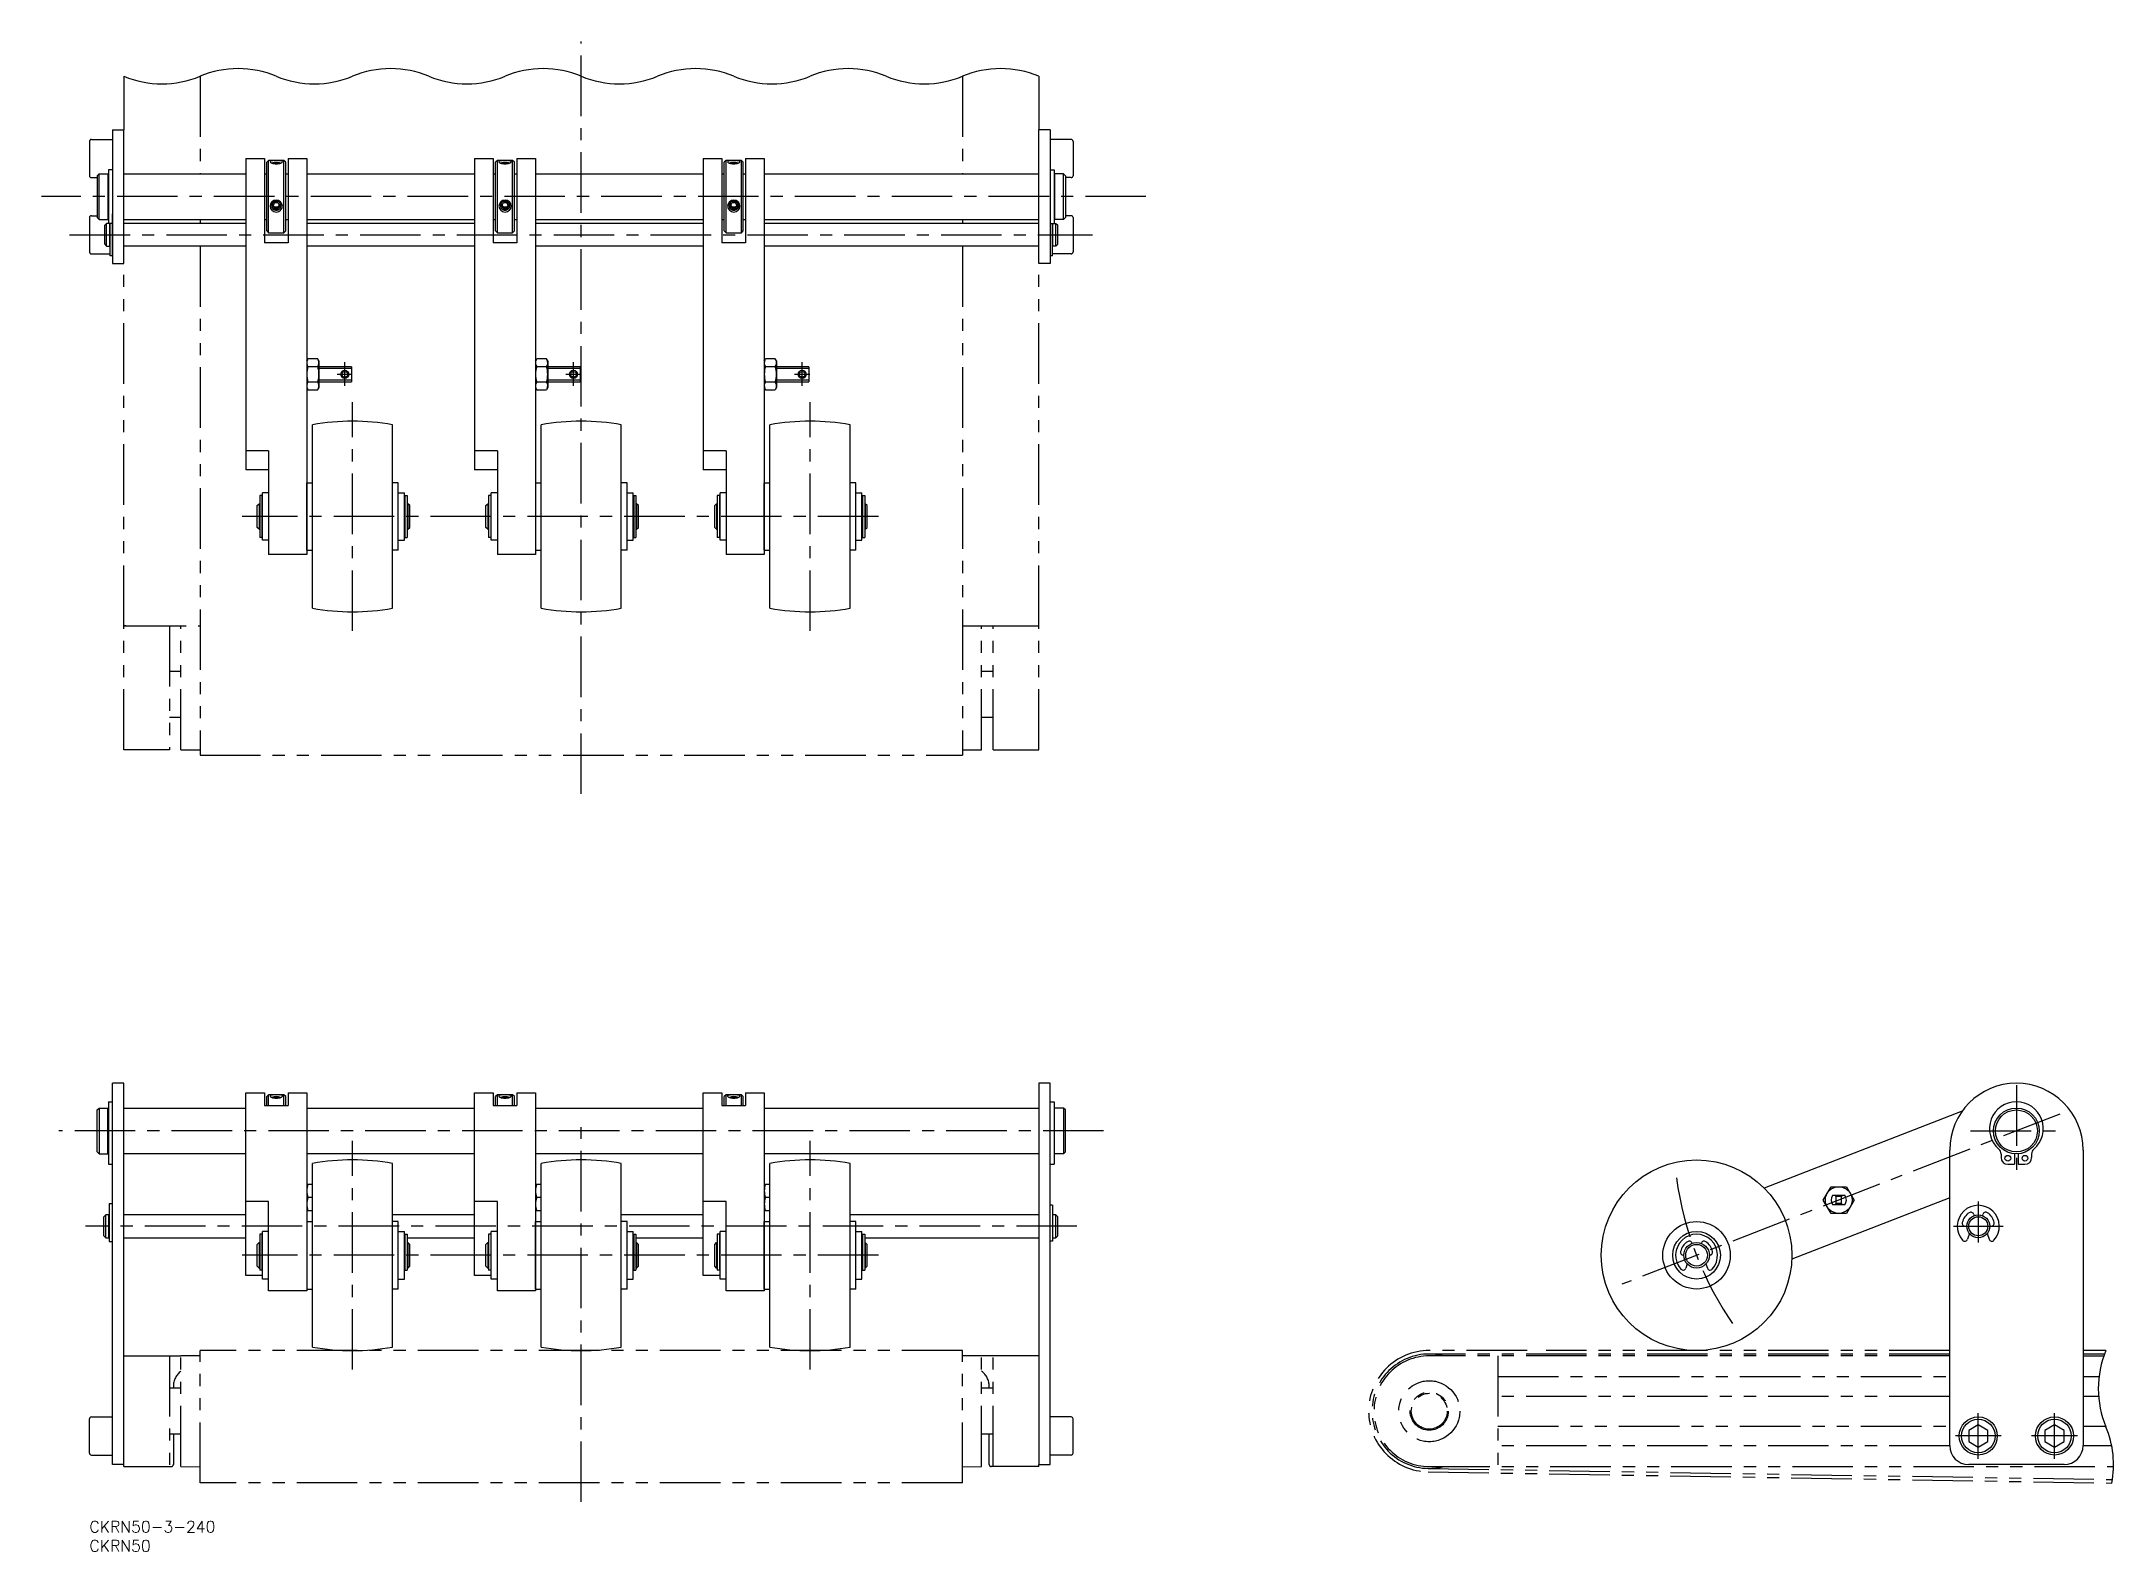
# Model space of a CAD drawing. Extents: x -13 to 531, y -8 to 388.
import ezdxf

# ---------------------------------------------------------------- set-up
doc = ezdxf.new("R2010")
doc.units = 0
doc.header["$LTSCALE"] = 0.5
doc.linetypes.add('CENTER', pattern=[50.8, 31.75, -6.35, 6.35, -6.35])
doc.linetypes.add('PHANTOM', pattern=[63.5, 31.75, -6.35, 6.35, -6.35, 6.35, -6.35])
for name, color, linetype in [('MSM_CENTER', 1, 'CENTER'), ('MSM_CONTINUOUS', 7, 'CONTINUOUS'), ('MSM_IMAGINARY', 6, 'PHANTOM'), ('MSM_NARROW', 5, 'CONTINUOUS'), ('MSM_PART_NUMBER', 7, 'CONTINUOUS')]:
    doc.layers.add(name, color=color, linetype=linetype)
doc.styles.get("Standard").update_dxf_attribs({"font": 'txt.shx', "height": 6, "bigfont": 'bigfont.shx'})

# ---------------------------------------------------------------- blocks, each defined once
blk = doc.blocks.new('*U21')
at = {"layer": 'MSM_PART_NUMBER'}
blk.add_text('CKRN50-3-240', height=3, dxfattribs=at).set_placement((0, -3))
blk = doc.blocks.new('*U22')
at = {"layer": 'MSM_PART_NUMBER'}
blk.add_text('CKRN50', height=3, dxfattribs=at).set_placement((0, -8))

msp = doc.modelspace()

# ---------------------------------------------------------------- linework, layer by layer
at = {"layer": 'MSM_CENTER'}
for p, q in [((129, 190.71), (129, 388.06)), ((277.1, 347.36), (-12.6, 347.36)), ((-5.22, 337.36), (263.09, 337.36)), ((64.96, 300.76), (68.94, 300.76)), ((66.95, 297.7), (66.95, 303.94)), ((124.96, 300.76), (128.94, 300.76)), ((126.95, 297.7), (126.95, 303.94)), ((184.96, 300.76), (188.94, 300.76)), ((186.95, 297.7), (186.95, 303.94)), ((69, 233.47), (69, 293.47)), ((189, 233.47), (189, 293.47)), ((206.93, 263.47), (40.04, 263.47)), ((505.43, 114.31), (505.43, 90.31)), ((129, 5), (129, 103.31)), ((516.85, 106.75), (401.97, 62.1)), ((266, 102.31), (-8, 102.31)), ((69, 39.71), (69, 99.71)), ((189, 39.71), (189, 99.71)), ((493.43, 102.31), (517.44, 102.31)), ((495.43, 83.81), (495.43, 73.1)), ((259, 77.31), (-1, 77.31)), ((488.93, 77.31), (501.93, 77.31)), ((206.93, 69.71), (40.04, 69.71)), ((495.43, 16.31), (495.43, 28.31)), ((515.43, 16.31), (515.43, 28.31)), ((501.43, 22.31), (489.43, 22.31)), ((521.43, 22.31), (509.43, 22.31))]:
    msp.add_line(p, q, dxfattribs=at)
msp.add_arc((505.43, 102.31), 90, 187.8372, 214.6363, dxfattribs=at)
at = {"layer": 'MSM_CONTINUOUS'}
for p, q in [((6, 364.86), (9, 364.86)), ((6, 364.86), (6, 329.86)), ((9, 329.86), (9, 364.86)), ((249, 329.86), (249, 364.86)), ((252, 364.86), (249, 364.86)), ((252, 364.86), (252, 329.86)), ((0, 361.86), (0, 352.86)), ((0.5, 362.36), (6, 362.36)), ((257.5, 362.36), (252, 362.36)), ((258, 361.86), (258, 352.86)), ((2, 352.86), (2.5, 353.36)), ((2.5, 353.36), (4.85, 353.36)), ((2.5, 341.36), (2.5, 353.36)), ((4.85, 353.36), (4.85, 341.36)), ((5, 354.41), (5, 340.31)), ((6, 354.41), (5, 354.41)), ((9, 353.36), (41, 353.36)), ((41, 357.36), (45.9, 357.36)), ((41, 357.36), (41, 275.7)), ((45.9, 357.36), (45.9, 335.26)), ((45.9, 353.36), (46.5, 353.36)), ((47, 356.86), (46.5, 356.36)), ((46.5, 338.36), (46.5, 356.36)), ((51, 356.86), (47, 356.86)), ((47, 337.86), (47, 356.86)), ((48.57, 355.98), (48.57, 356.24)), ((49.43, 355.99), (49.43, 356.24)), ((51.5, 356.36), (51, 356.86)), ((51, 337.86), (51, 356.86)), ((51.5, 338.36), (51.5, 356.36)), ((51.5, 353.36), (52.1, 353.36)), ((52.1, 357.36), (52.1, 335.26)), ((52.1, 357.36), (57, 357.36)), ((57, 357.36), (57, 253.47)), ((57, 353.36), (101, 353.36)), ((101, 357.36), (101, 275.7)), ((101, 357.36), (105.9, 357.36)), ((105.9, 357.36), (105.9, 335.26)), ((105.9, 353.36), (106.5, 353.36)), ((107, 356.86), (106.5, 356.36)), ((106.5, 338.36), (106.5, 356.36)), ((111, 356.86), (107, 356.86)), ((107, 337.86), (107, 356.86)), ((108.57, 355.98), (108.57, 356.24)), ((109.43, 355.99), (109.43, 356.24)), ((111.5, 356.36), (111, 356.86)), ((111, 337.86), (111, 356.86)), ((111.5, 338.36), (111.5, 356.36)), ((111.5, 353.36), (112.1, 353.36)), ((112.1, 357.36), (112.1, 335.26)), ((112.1, 357.36), (117, 357.36)), ((117, 357.36), (117, 253.47)), ((117, 353.36), (161, 353.36)), ((161, 357.36), (165.9, 357.36)), ((161, 357.36), (161, 275.7)), ((165.9, 357.36), (165.9, 335.26)), ((165.9, 353.36), (166.5, 353.36)), ((167, 356.86), (166.5, 356.36)), ((166.5, 338.36), (166.5, 356.36)), ((171, 356.86), (167, 356.86)), ((167, 337.86), (167, 356.86)), ((168.57, 355.98), (168.57, 356.24)), ((169.43, 355.99), (169.43, 356.24)), ((171.5, 356.36), (171, 356.86)), ((171, 337.86), (171, 356.86)), ((171.5, 338.36), (171.5, 356.36)), ((171.5, 353.36), (172.1, 353.36)), ((172.1, 357.36), (172.1, 335.26)), ((172.1, 357.36), (177, 357.36)), ((177, 357.36), (177, 253.47)), ((177, 353.36), (249, 353.36)), ((252, 354.41), (253, 354.41)), ((253, 354.41), (253, 340.31)), ((255.5, 353.36), (253.15, 353.36)), ((253.15, 353.36), (253.15, 341.36)), ((256, 352.86), (255.5, 353.36)), ((255.5, 341.36), (255.5, 353.36)), ((0.5, 352.36), (2, 352.36)), ((2, 352.86), (2, 341.86)), ((5, 352.36), (4.85, 352.36)), ((253, 352.36), (253.15, 352.36)), ((256, 352.86), (256, 341.86)), ((257.5, 352.36), (256, 352.36)), ((6, 331.86), (6, 342.86)), ((48.57, 344.59), (48.22, 345.16)), ((48.57, 344.59), (48.57, 344.27)), ((49.43, 344.59), (48.57, 344.59)), ((49.78, 345.16), (49.43, 344.59)), ((49.43, 344.59), (49.43, 344.27)), ((108.57, 344.59), (108.22, 345.16)), ((108.57, 344.59), (108.57, 344.27)), ((109.43, 344.59), (108.57, 344.59)), ((109.78, 345.16), (109.43, 344.59)), ((109.43, 344.59), (109.43, 344.27)), ((168.57, 344.59), (168.22, 345.16)), ((168.57, 344.59), (168.57, 344.27)), ((169.43, 344.59), (168.57, 344.59)), ((169.78, 345.16), (169.43, 344.59)), ((169.43, 344.59), (169.43, 344.27)), ((0, 341.86), (0, 332.86)), ((0.5, 342.36), (2, 342.36)), ((2.5, 341.36), (2, 341.86)), ((2.5, 341.36), (4.85, 341.36)), ((4.5, 340.36), (4, 339.86)), ((4, 334.86), (4, 339.86)), ((4.5, 334.36), (4.5, 340.36)), ((5, 340.36), (4.5, 340.36)), ((5, 342.36), (4.85, 342.36)), ((6, 340.31), (5, 340.31)), ((5.3, 334.36), (5.3, 340.31)), ((5.4, 331.86), (5.4, 340.31)), ((9, 341.36), (41, 341.36)), ((41, 340.36), (9, 340.36)), ((45.9, 341.36), (46.5, 341.36)), ((46.5, 338.36), (47, 337.86)), ((47, 337.86), (51, 337.86)), ((51, 337.86), (51.5, 338.36)), ((51.5, 341.36), (52.1, 341.36)), ((57, 341.36), (101, 341.36)), ((101, 340.36), (57, 340.36)), ((105.9, 341.36), (106.5, 341.36)), ((106.5, 338.36), (107, 337.86)), ((107, 337.86), (111, 337.86)), ((111, 337.86), (111.5, 338.36)), ((111.5, 341.36), (112.1, 341.36)), ((117, 341.36), (161, 341.36)), ((161, 340.36), (117, 340.36)), ((165.9, 341.36), (166.5, 341.36)), ((166.5, 338.36), (167, 337.86)), ((167, 337.86), (171, 337.86)), ((171, 337.86), (171.5, 338.36)), ((171.5, 341.36), (172.1, 341.36)), ((177, 341.36), (249, 341.36)), ((249, 340.36), (177, 340.36)), ((252, 340.31), (253, 340.31)), ((252.6, 331.86), (252.6, 340.31)), ((252.7, 339.86), (252.6, 339.86)), ((252.7, 334.36), (252.7, 340.31)), ((253, 342.36), (253.15, 342.36)), ((253, 340.36), (253.5, 340.36)), ((255.5, 341.36), (253.15, 341.36)), ((253.5, 340.36), (254, 339.86)), ((253.5, 334.36), (253.5, 340.36)), ((254, 334.86), (254, 339.86)), ((255.5, 341.36), (256, 341.86)), ((257.5, 342.36), (256, 342.36)), ((258, 341.86), (258, 332.86)), ((0.5, 332.36), (5.4, 332.36)), ((4, 334.86), (4.5, 334.36)), ((4.5, 334.36), (5.3, 334.36)), ((5.3, 334.86), (5.4, 334.86)), ((6, 331.86), (5.4, 331.86)), ((41, 334.36), (9, 334.36)), ((52.1, 335.26), (45.9, 335.26)), ((101, 334.36), (57, 334.36)), ((112.1, 335.26), (105.9, 335.26)), ((161, 334.36), (117, 334.36)), ((172.1, 335.26), (165.9, 335.26)), ((249, 334.36), (177, 334.36)), ((252.6, 331.86), (252, 331.86)), ((252.7, 334.86), (252.6, 334.86)), ((257.5, 332.36), (252.6, 332.36)), ((253.5, 334.36), (252.7, 334.36)), ((254, 334.86), (253.5, 334.36)), ((6, 329.86), (9, 329.86)), ((252, 329.86), (249, 329.86)), ((57, 304.26), (57.31, 304.8)), ((59.89, 304.8), (57.31, 304.8)), ((60.2, 304.26), (59.89, 304.8)), ((117, 304.26), (117.31, 304.8)), ((119.89, 304.8), (117.31, 304.8)), ((120.2, 304.26), (119.89, 304.8)), ((177, 304.26), (177.31, 304.8)), ((179.89, 304.8), (177.31, 304.8)), ((180.2, 304.26), (179.89, 304.8)), ((57.31, 302.78), (59.89, 302.78)), ((60.2, 304.26), (60.2, 297.26)), ((68.7, 302.76), (60.2, 302.76)), ((68.7, 302.32), (60.2, 302.32)), ((68.7, 299.19), (60.2, 299.19)), ((68.7, 302.76), (68.7, 298.76)), ((117.31, 302.78), (119.89, 302.78)), ((120.2, 304.26), (120.2, 297.26)), ((128.7, 302.76), (120.2, 302.76)), ((128.7, 302.32), (120.2, 302.32)), ((128.7, 299.19), (120.2, 299.19)), ((128.7, 302.76), (128.7, 298.76)), ((177.31, 302.78), (179.89, 302.78)), ((180.2, 304.26), (180.2, 297.26)), ((188.7, 302.76), (180.2, 302.76)), ((188.7, 302.32), (180.2, 302.32)), ((188.7, 299.19), (180.2, 299.19)), ((188.7, 302.76), (188.7, 298.76)), ((57, 297.26), (57.31, 296.71)), ((59.89, 298.74), (57.31, 298.74)), ((57.31, 296.71), (59.89, 296.71)), ((60.2, 297.26), (59.89, 296.71)), ((60.2, 298.76), (68.7, 298.76)), ((117, 297.26), (117.31, 296.71)), ((119.89, 298.74), (117.31, 298.74)), ((117.31, 296.71), (119.89, 296.71)), ((120.2, 297.26), (119.89, 296.71)), ((120.2, 298.76), (128.7, 298.76)), ((177, 297.26), (177.31, 296.71)), ((179.89, 298.74), (177.31, 298.74)), ((177.31, 296.71), (179.89, 296.71)), ((180.2, 297.26), (179.89, 296.71)), ((180.2, 298.76), (188.7, 298.76)), ((58.5, 239.4), (58.5, 287.54)), ((79.5, 239.4), (79.5, 287.54)), ((118.5, 239.4), (118.5, 287.54)), ((139.5, 239.4), (139.5, 287.54)), ((178.5, 239.4), (178.5, 287.54)), ((199.5, 239.4), (199.5, 287.54)), ((47, 280.68), (41, 280.68)), ((47, 280.68), (47, 253.47)), ((107, 280.68), (101, 280.68)), ((107, 280.68), (107, 253.47)), ((167, 280.68), (161, 280.68)), ((167, 280.68), (167, 253.47)), ((47, 275.7), (41, 275.7)), ((57, 254.62), (57, 272.32)), ((57, 272.32), (58.5, 272.32)), ((81, 272.32), (79.5, 272.32)), ((81, 254.62), (81, 272.32)), ((107, 275.7), (101, 275.7)), ((117, 272.32), (118.5, 272.32)), ((141, 272.32), (139.5, 272.32)), ((141, 254.62), (141, 272.32)), ((167, 275.7), (161, 275.7)), ((177, 254.62), (177, 272.32)), ((177, 272.32), (178.5, 272.32)), ((201, 272.32), (199.5, 272.32)), ((201, 254.62), (201, 272.32)), ((44, 266.32), (44.5, 266.82)), ((44.5, 266.82), (44.5, 260.12)), ((44.5, 266.82), (44.65, 266.82)), ((44.65, 268.97), (44.65, 257.97)), ((45.25, 268.97), (44.65, 268.97)), ((45.25, 268.97), (45.25, 257.97)), ((45.35, 266.82), (45.4, 266.82)), ((45.35, 260.12), (45.35, 266.82)), ((45.4, 257.22), (45.4, 269.72)), ((47, 269.72), (45.4, 269.72)), ((81, 269.72), (82.6, 269.72)), ((82.6, 257.22), (82.6, 269.72)), ((82.65, 266.82), (82.6, 266.82)), ((82.65, 260.12), (82.65, 266.82)), ((82.75, 268.97), (83.35, 268.97)), ((82.75, 268.97), (82.75, 257.97)), ((83.35, 268.97), (83.35, 257.97)), ((83.5, 266.82), (83.35, 266.82)), ((84, 266.32), (83.5, 266.82)), ((83.5, 266.82), (83.5, 260.12)), ((104, 266.32), (104.5, 266.82)), ((104.5, 266.82), (104.5, 260.12)), ((104.5, 266.82), (104.65, 266.82)), ((104.65, 268.97), (104.65, 257.97)), ((105.25, 268.97), (104.65, 268.97)), ((105.25, 268.97), (105.25, 257.97)), ((105.35, 266.82), (105.4, 266.82)), ((105.35, 260.12), (105.35, 266.82)), ((105.4, 257.22), (105.4, 269.72)), ((107, 269.72), (105.4, 269.72)), ((141, 269.72), (142.6, 269.72)), ((142.6, 257.22), (142.6, 269.72)), ((142.65, 266.82), (142.6, 266.82)), ((142.65, 260.12), (142.65, 266.82)), ((142.75, 268.97), (143.35, 268.97)), ((142.75, 268.97), (142.75, 257.97)), ((143.35, 268.97), (143.35, 257.97)), ((143.5, 266.82), (143.35, 266.82)), ((144, 266.32), (143.5, 266.82)), ((143.5, 266.82), (143.5, 260.12)), ((164, 266.32), (164.5, 266.82)), ((164.5, 266.82), (164.5, 260.12)), ((164.5, 266.82), (164.65, 266.82)), ((164.65, 268.97), (164.65, 257.97)), ((165.25, 268.97), (164.65, 268.97)), ((165.25, 268.97), (165.25, 257.97)), ((165.35, 266.82), (165.4, 266.82)), ((165.35, 260.12), (165.35, 266.82)), ((165.4, 257.22), (165.4, 269.72)), ((167, 269.72), (165.4, 269.72)), ((201, 269.72), (202.6, 269.72)), ((202.6, 257.22), (202.6, 269.72)), ((202.65, 266.82), (202.6, 266.82)), ((202.65, 260.12), (202.65, 266.82)), ((202.75, 268.97), (203.35, 268.97)), ((202.75, 268.97), (202.75, 257.97)), ((203.35, 268.97), (203.35, 257.97)), ((203.5, 266.82), (203.35, 266.82)), ((204, 266.32), (203.5, 266.82)), ((203.5, 266.82), (203.5, 260.12)), ((44, 260.62), (44, 266.32)), ((45.35, 265.97), (45.25, 265.97)), ((45.35, 260.97), (45.25, 260.97)), ((82.65, 265.97), (82.75, 265.97)), ((82.65, 260.97), (82.75, 260.97)), ((84, 260.62), (84, 266.32)), ((104, 260.62), (104, 266.32)), ((105.35, 265.97), (105.25, 265.97)), ((105.35, 260.97), (105.25, 260.97)), ((142.65, 265.97), (142.75, 265.97)), ((142.65, 260.97), (142.75, 260.97)), ((144, 260.62), (144, 266.32)), ((164, 260.62), (164, 266.32)), ((165.35, 265.97), (165.25, 265.97)), ((165.35, 260.97), (165.25, 260.97)), ((202.65, 265.97), (202.75, 265.97)), ((202.65, 260.97), (202.75, 260.97)), ((204, 260.62), (204, 266.32)), ((44.5, 260.12), (44, 260.62)), ((44.5, 260.12), (44.65, 260.12)), ((45.25, 257.97), (44.65, 257.97)), ((45.35, 260.12), (45.4, 260.12)), ((47, 257.22), (45.4, 257.22)), ((81, 257.22), (82.6, 257.22)), ((82.65, 260.12), (82.6, 260.12)), ((82.75, 257.97), (83.35, 257.97)), ((83.5, 260.12), (83.35, 260.12)), ((83.5, 260.12), (84, 260.62)), ((104.5, 260.12), (104, 260.62)), ((104.5, 260.12), (104.65, 260.12)), ((105.25, 257.97), (104.65, 257.97)), ((105.35, 260.12), (105.4, 260.12)), ((107, 257.22), (105.4, 257.22)), ((141, 257.22), (142.6, 257.22)), ((142.65, 260.12), (142.6, 260.12)), ((142.75, 257.97), (143.35, 257.97)), ((143.5, 260.12), (143.35, 260.12)), ((143.5, 260.12), (144, 260.62)), ((164.5, 260.12), (164, 260.62)), ((164.5, 260.12), (164.65, 260.12)), ((165.25, 257.97), (164.65, 257.97)), ((165.35, 260.12), (165.4, 260.12)), ((167, 257.22), (165.4, 257.22)), ((201, 257.22), (202.6, 257.22)), ((202.65, 260.12), (202.6, 260.12)), ((202.75, 257.97), (203.35, 257.97)), ((203.5, 260.12), (203.35, 260.12)), ((203.5, 260.12), (204, 260.62)), ((57, 253.47), (47, 253.47)), ((57, 254.62), (58.5, 254.62)), ((81, 254.62), (79.5, 254.62)), ((117, 253.47), (107, 253.47)), ((117, 254.62), (118.5, 254.62)), ((141, 254.62), (139.5, 254.62)), ((177, 253.47), (167, 253.47)), ((177, 254.62), (178.5, 254.62)), ((201, 254.62), (199.5, 254.62)), ((6, 14.81), (6, 114.81)), ((9, 114.81), (6, 114.81)), ((9, 14.81), (9, 114.81)), ((249, 114.81), (249, 14.81)), ((252, 114.81), (249, 114.81)), ((252, 14.81), (252, 114.81)), ((5, 109.96), (5, 93.56)), ((5, 109.96), (6, 109.96)), ((41, 112.31), (45.9, 112.31)), ((41, 64.41), (41, 112.31)), ((45.9, 112.31), (45.9, 109.02)), ((45.9, 109.02), (52.1, 109.02)), ((47, 111.81), (46.5, 111.31)), ((46.5, 109.02), (46.5, 111.31)), ((51, 111.81), (47, 111.81)), ((47, 109.02), (47, 111.81)), ((48.57, 110.94), (48.57, 111.19)), ((49.43, 110.94), (49.43, 111.19)), ((51.5, 111.31), (51, 111.81)), ((51, 109.02), (51, 111.81)), ((51.5, 109.02), (51.5, 111.31)), ((52.1, 112.31), (52.1, 109.02)), ((52.1, 112.31), (57, 112.31)), ((57, 112.31), (57, 60.39)), ((101, 112.31), (105.9, 112.31)), ((101, 64.41), (101, 112.31)), ((105.9, 112.31), (105.9, 109.02)), ((105.9, 109.02), (112.1, 109.02)), ((107, 111.81), (106.5, 111.31)), ((106.5, 109.02), (106.5, 111.31)), ((111, 111.81), (107, 111.81)), ((107, 109.02), (107, 111.81)), ((108.57, 110.94), (108.57, 111.19)), ((109.43, 110.94), (109.43, 111.19)), ((111.5, 111.31), (111, 111.81)), ((111, 109.02), (111, 111.81)), ((111.5, 109.02), (111.5, 111.31)), ((112.1, 112.31), (112.1, 109.02)), ((112.1, 112.31), (117, 112.31)), ((117, 112.31), (117, 60.39)), ((161, 112.31), (165.9, 112.31)), ((161, 64.41), (161, 112.31)), ((165.9, 112.31), (165.9, 109.02)), ((165.9, 109.02), (172.1, 109.02)), ((167, 111.81), (166.5, 111.31)), ((166.5, 109.02), (166.5, 111.31)), ((171, 111.81), (167, 111.81)), ((167, 109.02), (167, 111.81)), ((168.57, 110.94), (168.57, 111.19)), ((169.43, 110.94), (169.43, 111.19)), ((171.5, 111.31), (171, 111.81)), ((171, 109.02), (171, 111.81)), ((171.5, 109.02), (171.5, 111.31)), ((172.1, 112.31), (172.1, 109.02)), ((172.1, 112.31), (177, 112.31)), ((177, 112.31), (177, 60.39)), ((252, 109.96), (253, 109.96)), ((253, 109.96), (253, 93.56)), ((2, 107.81), (2.5, 108.31)), ((2, 96.81), (2, 107.81)), ((2.5, 108.31), (4.85, 108.31)), ((2.5, 108.31), (2.5, 96.31)), ((4.85, 96.31), (4.85, 108.31)), ((5, 107.31), (4.85, 107.31)), ((9, 108.31), (41, 108.31)), ((57, 108.31), (101, 108.31)), ((117, 108.31), (161, 108.31)), ((177, 108.31), (249, 108.31)), ((253, 107.31), (253.15, 107.31)), ((255.5, 108.31), (253.15, 108.31)), ((253.15, 96.31), (253.15, 108.31)), ((256, 107.81), (255.5, 108.31)), ((255.5, 108.31), (255.5, 96.31)), ((256, 96.81), (256, 107.81)), ((491.21, 107.51), (439.28, 87.33)), ((2, 96.81), (2.5, 96.31)), ((2.5, 96.31), (4.85, 96.31)), ((5, 97.31), (4.85, 97.31)), ((5, 93.56), (6, 93.56)), ((41, 96.31), (9, 96.31)), ((101, 96.31), (57, 96.31)), ((58.5, 45.64), (58.5, 93.78)), ((79.5, 45.64), (79.5, 93.78)), ((161, 96.31), (117, 96.31)), ((118.5, 45.64), (118.5, 93.78)), ((139.5, 45.64), (139.5, 93.78)), ((249, 96.31), (177, 96.31)), ((178.5, 45.64), (178.5, 93.78)), ((199.5, 45.64), (199.5, 93.78)), ((252, 93.56), (253, 93.56)), ((253, 97.31), (253.15, 97.31)), ((255.5, 96.31), (253.15, 96.31)), ((256, 96.81), (255.5, 96.31)), ((487.93, 19.81), (487.93, 97.31)), ((501.43, 96.25), (501.43, 95.31)), ((503.18, 93.56), (504.93, 93.56)), ((504.93, 96.33), (504.93, 93.56)), ((504.93, 95.98), (504.93, 95.98)), ((504.93, 95.98), (504.93, 95.98)), ((504.93, 95.17), (504.93, 95.17)), ((505.93, 96.33), (505.93, 93.56)), ((505.93, 93.56), (507.68, 93.56)), ((509.43, 96.25), (509.43, 95.31)), ((522.93, 97.31), (522.93, 19.81)), ((57, 88.39), (58.5, 88.39)), ((117, 88.39), (118.5, 88.39)), ((177, 88.39), (178.5, 88.39)), ((454.79, 84.2), (456.81, 87.7)), ((456.81, 87.7), (460.85, 87.7)), ((460.85, 87.7), (462.87, 84.2)), ((5.2, 83.31), (5.2, 73.31)), ((5.2, 83.31), (6, 83.31)), ((47, 83.79), (41, 83.79)), ((47, 60.39), (47, 83.79)), ((58.5, 84.89), (57.31, 84.89)), ((107, 83.79), (101, 83.79)), ((107, 60.39), (107, 83.79)), ((118.5, 84.89), (117.31, 84.89)), ((167, 83.79), (161, 83.79)), ((167, 60.39), (167, 83.79)), ((178.5, 84.89), (177.31, 84.89)), ((252.6, 82.81), (252, 82.81)), ((252.6, 82.81), (252.6, 73.41)), ((487.93, 84.78), (446.52, 68.69)), ((456.81, 80.7), (454.79, 84.2)), ((457.27, 85.45), (460.39, 85.45)), ((460.39, 82.95), (457.27, 82.95)), ((457.78, 85.45), (458.08, 85.15)), ((458.08, 83.25), (457.78, 82.95)), ((458.08, 85.15), (458.08, 83.25)), ((459.58, 85.15), (458.08, 85.15)), ((459.58, 83.25), (458.08, 83.25)), ((459.88, 85.45), (459.58, 85.15)), ((459.58, 83.25), (459.58, 85.15)), ((459.88, 82.95), (459.58, 83.25)), ((462.87, 84.2), (460.85, 80.7)), ((4.3, 80.31), (3.8, 79.81)), ((3.8, 74.81), (3.8, 79.81)), ((5.1, 80.31), (4.3, 80.31)), ((4.3, 74.31), (4.3, 80.31)), ((5.1, 74.31), (5.1, 80.31)), ((5.2, 79.81), (5.1, 79.81)), ((41, 80.31), (9, 80.31)), ((58.5, 81.39), (57, 81.39)), ((57, 78.56), (58.5, 78.56)), ((101, 80.31), (79.5, 80.31)), ((81, 78.56), (79.5, 78.56)), ((81, 60.86), (81, 78.56)), ((118.5, 81.39), (117, 81.39)), ((117, 60.86), (117, 78.56)), ((117, 78.56), (118.5, 78.56)), ((117, 78.56), (118.5, 78.56)), ((161, 80.31), (139.5, 80.31)), ((141, 78.56), (139.5, 78.56)), ((141, 60.86), (141, 78.56)), ((178.5, 81.39), (177, 81.39)), ((177, 60.86), (177, 78.56)), ((177, 78.56), (178.5, 78.56)), ((177, 78.56), (178.5, 78.56)), ((249, 80.31), (199.5, 80.31)), ((201, 78.56), (199.5, 78.56)), ((201, 60.86), (201, 78.56)), ((252.7, 79.81), (252.6, 79.81)), ((253.5, 80.31), (252.7, 80.31)), ((252.7, 74.31), (252.7, 80.31)), ((254, 79.81), (253.5, 80.31)), ((253.5, 74.31), (253.5, 80.31)), ((254, 74.81), (254, 79.81)), ((460.85, 80.7), (456.81, 80.7)), ((492.02, 77.31), (492.43, 77.31)), ((494.25, 80.39), (494.32, 80.1)), ((496.54, 80.1), (496.61, 80.39)), ((498.43, 77.31), (498.84, 77.31)), ((3.8, 74.81), (4.3, 74.31)), ((4.3, 74.31), (5.1, 74.31)), ((5.1, 74.81), (5.2, 74.81)), ((5.2, 73.31), (6, 73.31)), ((9, 74.31), (41, 74.31)), ((44, 72.56), (44.5, 73.06)), ((44, 66.86), (44, 72.56)), ((44.5, 73.06), (44.65, 73.06)), ((44.5, 73.06), (44.5, 66.36)), ((44.65, 75.21), (44.65, 65.81)), ((45.25, 75.21), (44.65, 75.21)), ((45.25, 75.21), (45.25, 65.81)), ((45.35, 72.21), (45.25, 72.21)), ((45.35, 73.06), (45.4, 73.06)), ((45.35, 66.36), (45.35, 73.06)), ((45.4, 63.46), (45.4, 75.96)), ((47, 75.96), (45.4, 75.96)), ((81, 75.96), (82.6, 75.96)), ((82.6, 63.46), (82.6, 75.96)), ((82.6, 74.31), (82.75, 74.31)), ((82.65, 73.06), (82.6, 73.06)), ((82.65, 66.36), (82.65, 73.06)), ((82.65, 72.21), (82.75, 72.21)), ((82.75, 75.21), (83.35, 75.21)), ((82.75, 75.21), (82.75, 65.81)), ((83.35, 75.21), (83.35, 65.81)), ((83.35, 74.31), (101, 74.31)), ((83.5, 73.06), (83.35, 73.06)), ((84, 72.56), (83.5, 73.06)), ((83.5, 73.06), (83.5, 66.36)), ((84, 66.86), (84, 72.56)), ((104, 72.56), (104.5, 73.06)), ((104, 66.86), (104, 72.56)), ((104.5, 73.06), (104.65, 73.06)), ((104.5, 73.06), (104.5, 66.36)), ((104.65, 75.21), (104.65, 65.81)), ((105.25, 75.21), (104.65, 75.21)), ((105.25, 75.21), (105.25, 65.81)), ((105.35, 72.21), (105.25, 72.21)), ((105.35, 73.06), (105.4, 73.06)), ((105.35, 66.36), (105.35, 73.06)), ((105.4, 63.46), (105.4, 75.96)), ((107, 75.96), (105.4, 75.96)), ((141, 75.96), (142.6, 75.96)), ((142.6, 63.46), (142.6, 75.96)), ((142.6, 74.31), (142.75, 74.31)), ((142.65, 73.06), (142.6, 73.06)), ((142.65, 66.36), (142.65, 73.06)), ((142.65, 72.21), (142.75, 72.21)), ((142.75, 75.21), (143.35, 75.21)), ((142.75, 75.21), (142.75, 65.81)), ((143.35, 75.21), (143.35, 65.81)), ((143.35, 74.31), (161, 74.31)), ((143.5, 73.06), (143.35, 73.06)), ((144, 72.56), (143.5, 73.06)), ((143.5, 73.06), (143.5, 66.36)), ((144, 66.86), (144, 72.56)), ((164, 72.56), (164.5, 73.06)), ((164, 66.86), (164, 72.56)), ((164.5, 73.06), (164.65, 73.06)), ((164.5, 73.06), (164.5, 66.36)), ((164.65, 75.21), (164.65, 65.81)), ((165.25, 75.21), (164.65, 75.21)), ((165.25, 75.21), (165.25, 65.81)), ((165.35, 72.21), (165.25, 72.21)), ((165.35, 73.06), (165.4, 73.06)), ((165.35, 66.36), (165.35, 73.06)), ((165.4, 63.46), (165.4, 75.96)), ((167, 75.96), (165.4, 75.96)), ((201, 75.96), (202.6, 75.96)), ((202.6, 63.46), (202.6, 75.96)), ((202.75, 74.31), (202.6, 74.31)), ((202.65, 73.06), (202.6, 73.06)), ((202.65, 66.36), (202.65, 73.06)), ((202.65, 72.21), (202.75, 72.21)), ((202.75, 75.21), (203.35, 75.21)), ((202.75, 75.21), (202.75, 65.81)), ((203.35, 75.21), (203.35, 65.81)), ((203.35, 74.31), (249, 74.31)), ((203.5, 73.06), (203.35, 73.06)), ((204, 72.56), (203.5, 73.06)), ((203.5, 73.06), (203.5, 66.36)), ((204, 66.86), (204, 72.56)), ((252.6, 73.41), (252, 73.41)), ((252.6, 74.81), (252.7, 74.81)), ((252.7, 74.31), (253.5, 74.31)), ((253.5, 74.31), (254, 74.81)), ((493.09, 75.44), (492.61, 73.94)), ((497.77, 75.44), (498.26, 73.94)), ((44.5, 66.36), (44, 66.86)), ((44.5, 66.36), (44.65, 66.36)), ((45.25, 65.81), (44.65, 65.81)), ((45.35, 67.21), (45.25, 67.21)), ((45.35, 66.36), (45.4, 66.36)), ((82.65, 66.36), (82.6, 66.36)), ((82.65, 67.21), (82.75, 67.21)), ((82.75, 65.81), (83.35, 65.81)), ((83.5, 66.36), (83.35, 66.36)), ((83.5, 66.36), (84, 66.86)), ((104.5, 66.36), (104, 66.86)), ((104.5, 66.36), (104.65, 66.36)), ((105.25, 65.81), (104.65, 65.81)), ((105.35, 67.21), (105.25, 67.21)), ((105.35, 66.36), (105.4, 66.36)), ((142.65, 66.36), (142.6, 66.36)), ((142.65, 67.21), (142.75, 67.21)), ((142.75, 65.81), (143.35, 65.81)), ((143.5, 66.36), (143.35, 66.36)), ((143.5, 66.36), (144, 66.86)), ((164.5, 66.36), (164, 66.86)), ((164.5, 66.36), (164.65, 66.36)), ((165.25, 65.81), (164.65, 65.81)), ((165.35, 67.21), (165.25, 67.21)), ((165.35, 66.36), (165.4, 66.36)), ((202.65, 66.36), (202.6, 66.36)), ((202.65, 67.21), (202.75, 67.21)), ((202.75, 65.81), (203.35, 65.81)), ((203.5, 66.36), (203.35, 66.36)), ((203.5, 66.36), (204, 66.86)), ((418.14, 69.71), (418.19, 69.71)), ((419.08, 67.45), (418.72, 66.34)), ((424.01, 67.45), (424.37, 66.34)), ((424.89, 69.71), (424.95, 69.71)), ((45.4, 64.41), (41, 64.41)), ((47, 63.46), (45.4, 63.46)), ((57, 60.39), (47, 60.39)), ((57, 60.86), (58.5, 60.86)), ((81, 60.86), (79.5, 60.86)), ((81, 63.46), (82.6, 63.46)), ((105.4, 64.41), (101, 64.41)), ((107, 63.46), (105.4, 63.46)), ((117, 60.39), (107, 60.39)), ((117, 60.86), (118.5, 60.86)), ((117, 60.86), (118.5, 60.86)), ((141, 60.86), (139.5, 60.86)), ((141, 63.46), (142.6, 63.46)), ((165.4, 64.41), (161, 64.41)), ((167, 63.46), (165.4, 63.46)), ((177, 60.39), (167, 60.39)), ((177, 60.86), (178.5, 60.86)), ((177, 60.86), (178.5, 60.86)), ((201, 60.86), (199.5, 60.86)), ((201, 63.46), (202.6, 63.46)), ((0.5, 27.31), (6, 27.31)), ((257.5, 27.31), (252, 27.31)), ((0, 17.81), (0, 26.81)), ((258, 17.81), (258, 26.81)), ((495.43, 25.2), (492.93, 23.75)), ((492.93, 23.75), (492.93, 20.87)), ((497.93, 23.75), (495.43, 25.2)), ((497.93, 20.87), (497.93, 23.75)), ((515.43, 25.2), (512.93, 23.75)), ((512.93, 23.75), (512.93, 20.87)), ((517.93, 23.75), (515.43, 25.2)), ((517.93, 20.87), (517.93, 23.75)), ((0.5, 17.31), (6, 17.31)), ((257.5, 17.31), (252, 17.31)), ((492.93, 20.87), (495.43, 19.42)), ((495.43, 19.42), (497.93, 20.87)), ((512.93, 20.87), (515.43, 19.42)), ((515.43, 19.42), (517.93, 20.87)), ((9, 14.81), (6, 14.81)), ((249, 14.81), (252, 14.81)), ((517.93, 14.81), (492.93, 14.81))]:
    msp.add_line(p, q, dxfattribs=at)
for centre, radius in [((66.95, 300.76), 1.05), ((66.95, 300.76), 0.75), ((126.95, 300.76), 1.05), ((126.95, 300.76), 0.75), ((186.95, 300.76), 1.05), ((186.95, 300.76), 0.75), ((505.43, 102.31), 6), ((505.43, 102.31), 5.5), ((421.54, 69.71), 25), ((503.18, 95.16), 0.75), ((507.68, 95.16), 0.75), ((458.83, 84.2), 3.5), ((421.54, 69.71), 8.85), ((495.43, 77.31), 3), ((495.43, 77.31), 2.5), ((421.54, 69.71), 6.25), ((421.54, 69.71), 3.35), ((421.54, 69.71), 2.85), ((495.43, 22.31), 5), ((515.43, 22.31), 5), ((495.43, 22.31), 4.4), ((515.43, 22.31), 4.4)]:
    msp.add_circle(centre, radius, dxfattribs=at)
for centre, radius, start, end in [((0.5, 361.86), 0.5, 90, 180), ((257.5, 361.86), 0.5, 0, 90), ((47.48, 356.54), 0.108, 133.1722, 181.125), ((47.61, 356.54), 0.23, 181.9899, 211.8631), ((47.6, 356.41), 0.284, 112.0992, 132.3261), ((47.68, 356.59), 0.312, 211.5879, 234.2681), ((48.2, 354.68), 2.11, 91.9837, 109.4421), ((48.57, 358.05), 2.03, 237.9559, 247.9417), ((48.96, 359.19), 3.23, 249.1508, 270.7159), ((48.87, 353.72), 2.63, 87.2757, 112.7286), ((48.92, 345.46), 11.36, 89.6192, 94.0512), ((48.22, 356.04), 0.0838, 130.2476, 159.6279), ((48.37, 355.87), 0.305, 112.6957, 132.0607), ((48.17, 356.57), 0.522, 274.3764, 292.7501), ((48.6, 355.36), 0.872, 104.107, 113.6798), ((48.03, 356.73), 0.728, 298.5515, 317.9722), ((48.82, 354.52), 1.74, 98.3801, 104.4104), ((49, 353.21), 3.06, 81.8571, 98.1429), ((49, 357.65), 1.47, 252.9269, 287.0731), ((49.08, 345.46), 11.36, 85.9488, 90.3808), ((49.13, 353.72), 2.63, 67.2713, 92.7243), ((49.04, 359.19), 3.23, 269.2841, 290.8492), ((49.97, 356.73), 0.728, 222.0278, 241.4485), ((49.18, 354.52), 1.74, 75.5896, 81.6199), ((49.4, 355.36), 0.872, 66.3202, 75.893), ((49.83, 356.57), 0.522, 247.2499, 265.6236), ((49.63, 355.87), 0.305, 47.9393, 67.3043), ((49.78, 356.04), 0.0838, 20.3721, 49.7524), ((49.8, 354.68), 2.11, 70.5579, 88.0163), ((49.43, 358.05), 2.03, 292.0583, 302.0441), ((50.4, 356.41), 0.284, 47.6739, 67.9008), ((50.32, 356.59), 0.312, 305.7319, 328.4121), ((50.52, 356.54), 0.108, 358.875, 46.8278), ((50.39, 356.54), 0.23, 328.1369, 358.0101), ((107.48, 356.54), 0.108, 133.1722, 181.125), ((107.61, 356.54), 0.23, 181.9899, 211.8631), ((107.6, 356.41), 0.284, 112.0992, 132.3261), ((107.68, 356.59), 0.312, 211.5879, 234.2681), ((108.2, 354.68), 2.11, 91.9837, 109.4421), ((108.57, 358.05), 2.03, 237.9559, 247.9417), ((108.96, 359.19), 3.23, 249.1508, 270.7159), ((108.87, 353.72), 2.63, 87.2757, 112.7286), ((108.92, 345.46), 11.36, 89.6192, 94.0512), ((108.22, 356.04), 0.0838, 130.2476, 159.6279), ((108.37, 355.87), 0.305, 112.6957, 132.0607), ((108.17, 356.57), 0.522, 274.3764, 292.7501), ((108.6, 355.36), 0.872, 104.107, 113.6798), ((108.03, 356.73), 0.728, 298.5515, 317.9722), ((108.82, 354.52), 1.74, 98.3801, 104.4104), ((109, 353.21), 3.06, 81.8571, 98.1429), ((109, 357.65), 1.47, 252.9269, 287.0731), ((109.08, 345.46), 11.36, 85.9488, 90.3808), ((109.13, 353.72), 2.63, 67.2713, 92.7243), ((109.04, 359.19), 3.23, 269.2841, 290.8492), ((109.97, 356.73), 0.728, 222.0278, 241.4485), ((109.18, 354.52), 1.74, 75.5896, 81.6199), ((109.4, 355.36), 0.872, 66.3202, 75.893), ((109.83, 356.57), 0.522, 247.2499, 265.6236), ((109.63, 355.87), 0.305, 47.9393, 67.3043), ((109.78, 356.04), 0.0838, 20.3721, 49.7524), ((109.8, 354.68), 2.11, 70.5579, 88.0163), ((109.43, 358.05), 2.03, 292.0583, 302.0441), ((110.4, 356.41), 0.284, 47.6739, 67.9008), ((110.32, 356.59), 0.312, 305.7319, 328.4121), ((110.52, 356.54), 0.108, 358.875, 46.8278), ((110.39, 356.54), 0.23, 328.1369, 358.0101), ((167.48, 356.54), 0.108, 133.1722, 181.125), ((167.61, 356.54), 0.23, 181.9899, 211.8631), ((167.6, 356.41), 0.284, 112.0992, 132.3261), ((167.68, 356.59), 0.312, 211.5879, 234.2681), ((168.2, 354.68), 2.11, 91.9837, 109.4421), ((168.57, 358.05), 2.03, 237.9559, 247.9417), ((168.96, 359.19), 3.23, 249.1508, 270.7159), ((168.87, 353.72), 2.63, 87.2757, 112.7286), ((168.92, 345.46), 11.36, 89.6192, 94.0512), ((168.22, 356.04), 0.0838, 130.2476, 159.6279), ((168.37, 355.87), 0.305, 112.6957, 132.0607), ((168.17, 356.57), 0.522, 274.3764, 292.7501), ((168.6, 355.36), 0.872, 104.107, 113.6798), ((168.03, 356.73), 0.728, 298.5515, 317.9722), ((168.82, 354.52), 1.74, 98.3801, 104.4104), ((169, 353.21), 3.06, 81.8571, 98.1429), ((169, 357.65), 1.47, 252.9269, 287.0731), ((169.08, 345.46), 11.36, 85.9488, 90.3808), ((169.13, 353.72), 2.63, 67.2713, 92.7243), ((169.04, 359.19), 3.23, 269.2841, 290.8492), ((169.97, 356.73), 0.728, 222.0278, 241.4485), ((169.18, 354.52), 1.74, 75.5896, 81.6199), ((169.4, 355.36), 0.872, 66.3202, 75.893), ((169.83, 356.57), 0.522, 247.2499, 265.6236), ((169.63, 355.87), 0.305, 47.9393, 67.3043), ((169.78, 356.04), 0.0838, 20.3721, 49.7524), ((169.8, 354.68), 2.11, 70.5579, 88.0163), ((169.43, 358.05), 2.03, 292.0583, 302.0441), ((170.4, 356.41), 0.284, 47.6739, 67.9008), ((170.32, 356.59), 0.312, 305.7319, 328.4121), ((170.52, 356.54), 0.108, 358.875, 46.8278), ((170.39, 356.54), 0.23, 328.1369, 358.0101), ((0.5, 352.86), 0.5, 180, 270), ((257.5, 352.86), 0.5, 270, 360), ((49, 344.84), 1.63, 2.0473, 177.9527), ((48.97, 344.93), 1.6, 181.0419, 271.0051), ((48.94, 345), 1.17, 133.713, 179.8209), ((48.94, 345.01), 1.17, 180.1795, 226.287), ((48.94, 344.99), 1.13, 133.713, 179.8217), ((48.94, 345), 1.13, 180.1794, 226.2866), ((49, 344.94), 1.25, 89.8397, 133.7309), ((48.96, 344.99), 0.831, 118.6128, 179.5981), ((56.78, 340.31), 9.84, 146.6483, 151.5626), ((48.96, 345), 0.831, 180.4019, 241.3872), ((39.92, 339.58), 9.84, 28.4383, 33.3508), ((49, 345.07), 1.25, 226.2691, 270.1603), ((49, 344.93), 1.22, 89.8266, 133.7455), ((49, 345.06), 1.22, 226.2695, 270.1603), ((49, 344.94), 0.893, 60.9851, 119.0149), ((49, 340.46), 5.28, 85.2921, 94.7079), ((49, 339.01), 5.28, 85.2938, 94.7062), ((49, 345.05), 0.893, 240.9851, 299.0149), ((49, 344.94), 1.25, 46.2691, 90.1601), ((49, 344.93), 1.22, 46.2678, 90.1618), ((49.03, 344.93), 1.6, 268.995, 358.9581), ((49, 345.06), 1.22, 269.8399, 313.7305), ((49, 345.07), 1.25, 269.8399, 313.7309), ((49.04, 344.99), 0.831, 0.4021, 61.3866), ((41.17, 340.28), 9.89, 28.4517, 33.337), ((49.04, 345), 0.831, 298.6134, 359.5979), ((58.13, 339.56), 9.89, 146.663, 151.5483), ((49.06, 344.99), 1.13, 0.1787, 46.2873), ((49.06, 345), 1.13, 313.7134, 359.8206), ((49.06, 345), 1.17, 0.1791, 46.287), ((49.06, 345.01), 1.17, 313.713, 359.8205), ((109, 344.84), 1.63, 2.0473, 177.9527), ((108.97, 344.93), 1.6, 181.0419, 271.0051), ((108.94, 345), 1.17, 133.713, 179.8209), ((108.94, 345.01), 1.17, 180.1795, 226.287), ((108.94, 344.99), 1.13, 133.713, 179.8217), ((108.94, 345), 1.13, 180.1794, 226.2866), ((109, 344.94), 1.25, 89.8397, 133.7309), ((108.96, 344.99), 0.831, 118.6128, 179.5981), ((116.78, 340.31), 9.84, 146.6483, 151.5626), ((108.96, 345), 0.831, 180.4019, 241.3872), ((99.92, 339.58), 9.84, 28.4383, 33.3508), ((109, 345.07), 1.25, 226.2691, 270.1603), ((109, 344.93), 1.22, 89.8266, 133.7455), ((109, 345.06), 1.22, 226.2695, 270.1603), ((109, 344.94), 0.893, 60.9851, 119.0149), ((109, 340.46), 5.28, 85.2921, 94.7079), ((109, 339.01), 5.28, 85.2938, 94.7062), ((109, 345.05), 0.893, 240.9851, 299.0149), ((109, 344.94), 1.25, 46.2691, 90.1601), ((109, 344.93), 1.22, 46.2678, 90.1618), ((109.03, 344.93), 1.6, 268.995, 358.9581), ((109, 345.06), 1.22, 269.8399, 313.7305), ((109, 345.07), 1.25, 269.8399, 313.7309), ((109.04, 344.99), 0.831, 0.4021, 61.3866), ((101.17, 340.28), 9.89, 28.4517, 33.337), ((109.04, 345), 0.831, 298.6134, 359.5979), ((118.13, 339.56), 9.89, 146.663, 151.5483), ((109.06, 344.99), 1.13, 0.1787, 46.2873), ((109.06, 345), 1.13, 313.7134, 359.8206), ((109.06, 345), 1.17, 0.1791, 46.287), ((109.06, 345.01), 1.17, 313.713, 359.8205), ((169, 344.84), 1.63, 2.0473, 177.9527), ((168.97, 344.93), 1.6, 181.0419, 271.0051), ((168.94, 345), 1.17, 133.713, 179.8209), ((168.94, 345.01), 1.17, 180.1795, 226.287), ((168.94, 344.99), 1.13, 133.713, 179.8217), ((168.94, 345), 1.13, 180.1794, 226.2866), ((169, 344.94), 1.25, 89.8397, 133.7309), ((168.96, 344.99), 0.831, 118.6128, 179.5981), ((176.78, 340.31), 9.84, 146.6483, 151.5626), ((168.96, 345), 0.831, 180.4019, 241.3872), ((159.92, 339.58), 9.84, 28.4383, 33.3508), ((169, 345.07), 1.25, 226.2691, 270.1603), ((169, 344.93), 1.22, 89.8266, 133.7455), ((169, 345.06), 1.22, 226.2695, 270.1603), ((169, 344.94), 0.893, 60.9851, 119.0149), ((169, 340.46), 5.28, 85.2921, 94.7079), ((169, 339.01), 5.28, 85.2938, 94.7062), ((169, 345.05), 0.893, 240.9851, 299.0149), ((169, 344.94), 1.25, 46.2691, 90.1601), ((169, 344.93), 1.22, 46.2678, 90.1618), ((169.03, 344.93), 1.6, 268.995, 358.9581), ((169, 345.06), 1.22, 269.8399, 313.7305), ((169, 345.07), 1.25, 269.8399, 313.7309), ((169.04, 344.99), 0.831, 0.4021, 61.3866), ((161.17, 340.28), 9.89, 28.4517, 33.337), ((169.04, 345), 0.831, 298.6134, 359.5979), ((178.13, 339.56), 9.89, 146.663, 151.5483), ((169.06, 344.99), 1.13, 0.1787, 46.2873), ((169.06, 345), 1.13, 313.7134, 359.8206), ((169.06, 345), 1.17, 0.1791, 46.287), ((169.06, 345.01), 1.17, 313.713, 359.8205), ((0.5, 341.86), 0.5, 90, 180), ((257.5, 341.86), 0.5, 0, 90), ((0.5, 332.86), 0.5, 180, 270), ((257.5, 332.86), 0.5, 270, 0), ((58.79, 303.79), 1.79, 154.3842, 214.3842), ((58.41, 303.79), 1.79, 325.6158, 25.6158), ((118.79, 303.79), 1.79, 154.3842, 214.3842), ((118.41, 303.79), 1.79, 325.6158, 25.6158), ((178.79, 303.79), 1.79, 154.3842, 214.3842), ((178.41, 303.79), 1.79, 325.6158, 25.6158), ((63.69, 300.76), 6.69, 162.412, 197.588), ((53.51, 300.76), 6.69, 342.412, 17.588), ((123.69, 300.76), 6.69, 162.412, 197.588), ((113.51, 300.76), 6.69, 342.412, 17.588), ((183.69, 300.76), 6.69, 162.412, 197.588), ((173.51, 300.76), 6.69, 342.412, 17.588), ((58.79, 297.73), 1.79, 145.6158, 205.6158), ((58.41, 297.73), 1.79, 334.3842, 34.3842), ((118.79, 297.73), 1.79, 145.6158, 205.6158), ((118.41, 297.73), 1.79, 334.3842, 34.3842), ((178.79, 297.73), 1.79, 145.6158, 205.6158), ((178.41, 297.73), 1.79, 334.3842, 34.3842), ((69, 228.47), 60, 79.9213, 100.0787), ((129, 228.47), 60, 79.9213, 100.0787), ((189, 228.47), 60, 79.9213, 100.0787), ((69, 298.47), 60, 259.9213, 280.0787), ((129, 298.47), 60, 259.9213, 280.0787), ((189, 298.47), 60, 259.9213, 280.0787), ((505.43, 97.31), 17.5, 0, 180), ((47.48, 111.49), 0.108, 133.1722, 181.125), ((47.61, 111.5), 0.23, 181.9899, 211.8631), ((47.6, 111.36), 0.284, 112.0992, 132.3261), ((47.68, 111.54), 0.312, 211.5879, 234.2681), ((48.2, 109.64), 2.11, 91.9837, 109.4421), ((48.57, 113), 2.03, 237.9559, 247.9417), ((48.96, 114.15), 3.23, 249.1508, 270.7159), ((48.87, 108.68), 2.63, 87.2757, 112.7286), ((48.92, 100.41), 11.36, 89.6192, 94.0512), ((48.22, 110.99), 0.0838, 130.2476, 159.6279), ((48.37, 110.83), 0.305, 112.6957, 132.0607), ((48.17, 111.52), 0.522, 274.3764, 292.7501), ((48.6, 110.31), 0.872, 104.107, 113.6798), ((48.03, 111.68), 0.728, 298.5515, 317.9722), ((48.82, 109.47), 1.74, 98.3801, 104.4104), ((49, 108.16), 3.06, 81.8571, 98.1429), ((49, 112.6), 1.47, 252.9269, 287.0731), ((49.08, 100.41), 11.36, 85.9488, 90.3808), ((49.13, 108.68), 2.63, 67.2713, 92.7243), ((49.04, 114.15), 3.23, 269.2841, 290.8492), ((49.97, 111.68), 0.728, 222.0278, 241.4485), ((49.18, 109.47), 1.74, 75.5896, 81.6199), ((49.4, 110.31), 0.872, 66.3202, 75.893), ((49.83, 111.52), 0.522, 247.2499, 265.6236), ((49.63, 110.83), 0.305, 47.9393, 67.3043), ((49.78, 110.99), 0.0838, 20.3721, 49.7524), ((49.8, 109.64), 2.11, 70.5579, 88.0163), ((49.43, 113), 2.03, 292.0583, 302.0441), ((50.4, 111.36), 0.284, 47.6739, 67.9008), ((50.32, 111.54), 0.312, 305.7319, 328.4121), ((50.52, 111.49), 0.108, 358.875, 46.8278), ((50.39, 111.5), 0.23, 328.1369, 358.0101), ((107.48, 111.49), 0.108, 133.1722, 181.125), ((107.61, 111.5), 0.23, 181.9899, 211.8631), ((107.6, 111.36), 0.284, 112.0992, 132.3261), ((107.68, 111.54), 0.312, 211.5879, 234.2681), ((108.2, 109.64), 2.11, 91.9837, 109.4421), ((108.57, 113), 2.03, 237.9559, 247.9417), ((108.96, 114.15), 3.23, 249.1508, 270.7159), ((108.87, 108.68), 2.63, 87.2757, 112.7286), ((108.92, 100.41), 11.36, 89.6192, 94.0512), ((108.22, 110.99), 0.0838, 130.2476, 159.6279), ((108.37, 110.83), 0.305, 112.6957, 132.0607), ((108.17, 111.52), 0.522, 274.3764, 292.7501), ((108.6, 110.31), 0.872, 104.107, 113.6798), ((108.03, 111.68), 0.728, 298.5515, 317.9722), ((108.82, 109.47), 1.74, 98.3801, 104.4104), ((109, 108.16), 3.06, 81.8571, 98.1429), ((109, 112.6), 1.47, 252.9269, 287.0731), ((109.08, 100.41), 11.36, 85.9488, 90.3808), ((109.13, 108.68), 2.63, 67.2713, 92.7243), ((109.04, 114.15), 3.23, 269.2841, 290.8492), ((109.97, 111.68), 0.728, 222.0278, 241.4485), ((109.18, 109.47), 1.74, 75.5896, 81.6199), ((109.4, 110.31), 0.872, 66.3202, 75.893), ((109.83, 111.52), 0.522, 247.2499, 265.6236), ((109.63, 110.83), 0.305, 47.9393, 67.3043), ((109.78, 110.99), 0.0838, 20.3721, 49.7524), ((109.8, 109.64), 2.11, 70.5579, 88.0163), ((109.43, 113), 2.03, 292.0583, 302.0441), ((110.4, 111.36), 0.284, 47.6739, 67.9008), ((110.32, 111.54), 0.312, 305.7319, 328.4121), ((110.52, 111.49), 0.108, 358.875, 46.8278), ((110.39, 111.5), 0.23, 328.1369, 358.0101), ((167.48, 111.49), 0.108, 133.1722, 181.125), ((167.61, 111.5), 0.23, 181.9899, 211.8631), ((167.6, 111.36), 0.284, 112.0992, 132.3261), ((167.68, 111.54), 0.312, 211.5879, 234.2681), ((168.2, 109.64), 2.11, 91.9837, 109.4421), ((168.57, 113), 2.03, 237.9559, 247.9417), ((168.96, 114.15), 3.23, 249.1508, 270.7159), ((168.87, 108.68), 2.63, 87.2757, 112.7286), ((168.92, 100.41), 11.36, 89.6192, 94.0512), ((168.22, 110.99), 0.0838, 130.2476, 159.6279), ((168.37, 110.83), 0.305, 112.6957, 132.0607), ((168.17, 111.52), 0.522, 274.3764, 292.7501), ((168.6, 110.31), 0.872, 104.107, 113.6798), ((168.03, 111.68), 0.728, 298.5515, 317.9722), ((168.82, 109.47), 1.74, 98.3801, 104.4104), ((169, 108.16), 3.06, 81.8571, 98.1429), ((169, 112.6), 1.47, 252.9269, 287.0731), ((169.08, 100.41), 11.36, 85.9488, 90.3808), ((169.13, 108.68), 2.63, 67.2713, 92.7243), ((169.04, 114.15), 3.23, 269.2841, 290.8492), ((169.97, 111.68), 0.728, 222.0278, 241.4485), ((169.18, 109.47), 1.74, 75.5896, 81.6199), ((169.4, 110.31), 0.872, 66.3202, 75.893), ((169.83, 111.52), 0.522, 247.2499, 265.6236), ((169.63, 110.83), 0.305, 47.9393, 67.3043), ((169.78, 110.99), 0.0838, 20.3721, 49.7524), ((169.8, 109.64), 2.11, 70.5579, 88.0163), ((169.43, 113), 2.03, 292.0583, 302.0441), ((170.4, 111.36), 0.284, 47.6739, 67.9008), ((170.32, 111.54), 0.312, 305.7319, 328.4121), ((170.52, 111.49), 0.108, 358.875, 46.8278), ((170.39, 111.5), 0.23, 328.1369, 358.0101), ((505.43, 102.91), 7.05, 310.7991, 229.2009), ((69, 34.71), 60, 79.9213, 100.0787), ((129, 34.71), 60, 79.9213, 100.0787), ((189, 34.71), 60, 79.9213, 100.0787), ((499.68, 96.25), 1.75, 0, 49.2009), ((503.18, 95.31), 1.75, 180, 270), ((507.68, 95.31), 1.75, 270, 0), ((511.18, 96.25), 1.75, 130.7991, 180), ((62.05, 86.64), 5.05, 159.7438, 200.2562), ((122.05, 86.64), 5.05, 159.7438, 200.2562), ((182.05, 86.64), 5.05, 159.7438, 200.2562), ((62.05, 83.14), 5.05, 159.7438, 200.2562), ((122.05, 83.14), 5.05, 159.7438, 200.2562), ((182.05, 83.14), 5.05, 159.7438, 200.2562), ((458.83, 84.2), 2, 141.3178, 218.6822), ((458.83, 84.2), 2, 321.3178, 38.6822), ((495.43, 77.31), 5.5, 318.5181, 221.4819), ((492.02, 78.11), 0.8, 166.787, 270), ((495.43, 77.31), 4.3, 124.0083, 166.787), ((493.47, 80.21), 0.8, 12.7036, 124.0083), ((497.39, 80.21), 0.8, 55.9917, 167.2964), ((495.43, 77.31), 4.3, 13.213, 55.9917), ((498.84, 78.11), 0.8, 270, 13.213), ((421.54, 69.71), 5.5, 318.5189, 221.4812), ((418.14, 70.51), 0.8, 166.787, 270), ((421.54, 69.71), 4.3, 124.0083, 166.787), ((419.59, 72.61), 0.8, 16.6847, 124.0083), ((423.5, 72.61), 0.8, 55.9917, 163.3153), ((421.54, 69.71), 4.3, 13.213, 55.9917), ((424.95, 70.51), 0.8, 270, 13.213), ((491.88, 74.17), 0.761, 221.4819, 342.1308), ((498.98, 74.17), 0.761, 197.8692, 318.5181), ((417.99, 66.57), 0.761, 221.4812, 342.1308), ((425.09, 66.57), 0.761, 197.8692, 318.5189), ((69, 104.71), 60, 259.9213, 280.0787), ((129, 104.71), 60, 259.9213, 280.0787), ((189, 104.71), 60, 259.9213, 280.0787), ((0.5, 26.81), 0.5, 90, 180), ((257.5, 26.81), 0.5, 0, 90), ((0.5, 17.81), 0.5, 180, 270), ((257.5, 17.81), 0.5, 270, 0), ((492.93, 19.81), 5, 180, 270), ((517.93, 19.81), 5, 270, 0)]:
    msp.add_arc(centre, radius, start, end, dxfattribs=at)
at = {"layer": 'MSM_IMAGINARY'}
for p, q in [((9, 378.93), (9, 364.86)), ((29, 378.93), (29, 353.36)), ((229, 378.93), (229, 353.36)), ((249, 378.93), (249, 364.86)), ((29, 341.36), (29, 340.36)), ((229, 341.36), (229, 340.36)), ((29, 334.36), (29, 200.88)), ((229, 334.36), (229, 200.88)), ((9, 234.78), (9, 329.86)), ((249, 234.78), (249, 329.86)), ((9.5, 234.78), (9, 234.78)), ((21, 234.73), (9, 234.73)), ((9, 202.28), (9, 234.73)), ((9.05, 234.78), (9.05, 234.73)), ((9.5, 234.78), (29, 234.78)), ((20.95, 234.78), (20.95, 234.73)), ((21, 234.73), (21, 202.28)), ((24, 202.29), (24, 234.78)), ((229, 234.78), (249, 234.78)), ((234, 202.28), (234, 234.78)), ((249, 234.73), (237, 234.73)), ((237, 202.28), (237, 234.73)), ((237.05, 234.78), (237.05, 234.73)), ((248.95, 234.73), (248.95, 234.78)), ((249, 202.28), (249, 234.73)), ((24, 222.78), (21, 222.78)), ((237, 222.78), (234, 222.78)), ((24, 210.78), (21, 210.78)), ((237, 210.78), (234, 210.78)), ((21, 202.28), (9, 202.28)), ((24, 202.28), (29, 202.24)), ((229, 202.24), (234, 202.28)), ((237, 202.28), (249, 202.28)), ((29, 200.88), (229, 200.88)), ((229, 44.71), (29, 44.71)), ((29, 10), (29, 44.71)), ((229, 10), (229, 44.71)), ((377.1, 44.71), (351.42, 44.71)), ((487.93, 43.81), (351.42, 43.81)), ((487.93, 44.71), (382.09, 44.71)), ((528.92, 44.71), (522.93, 44.71)), ((528.56, 43.81), (522.93, 43.81)), ((9, 43.31), (24, 43.31)), ((21, 43.31), (21, 14.31)), ((29, 43.36), (24, 43.31)), ((24, 14.31), (24, 43.31)), ((234, 43.31), (229, 43.36)), ((234, 14.31), (234, 43.31)), ((249, 43.31), (234, 43.31)), ((237, 14.31), (237, 43.31)), ((487.93, 43.31), (351.42, 43.31)), ((369.42, 43.31), (369.42, 14.31)), ((522.93, 43.31), (528.38, 43.31)), ((24, 34.81), (21, 34.81)), ((22, 35.31), (22, 34.81)), ((237, 34.81), (234, 34.81)), ((236, 34.81), (236, 35.31)), ((369.42, 37.91), (487.93, 37.91)), ((487.93, 32.71), (369.42, 32.71)), ((522.93, 37.91), (527.11, 37.91)), ((526.99, 32.71), (522.93, 32.71)), ((24, 22.81), (21, 22.81)), ((22, 22.81), (22, 14.81)), ((237, 22.81), (234, 22.81)), ((236, 14.81), (236, 22.81)), ((369.42, 24.91), (487.93, 24.91)), ((522.93, 24.91), (528.83, 24.91)), ((487.93, 19.71), (369.42, 19.71)), ((530.43, 19.71), (522.93, 19.71)), ((9, 14.31), (9, 14.81)), ((9, 14.31), (21.5, 14.31)), ((24, 14.31), (29, 14.26)), ((229, 14.26), (234, 14.31)), ((237, 14.31), (236.5, 14.31)), ((249, 14.31), (237, 14.31)), ((249, 14.31), (249, 14.81)), ((351.16, 12.91), (530.48, 9.97)), ((351.17, 13.81), (530.63, 10.87)), ((351.42, 14.31), (530.91, 14.31)), ((229, 10), (29, 10))]:
    msp.add_line(p, q, dxfattribs=at)
for radius in [8, 5, 4.7]:
    msp.add_circle((351.42, 28.81), radius, dxfattribs=at)
for centre, radius, start, end in [((351.42, 28.81), 15.9, 90, 269.0615), ((351.42, 28.81), 15, 90, 269.0615), ((351.42, 28.81), 15, 75.1649, 90), ((27, 35.31), 5, 126.8699, 180), ((231, 35.31), 5, 0, 53.1301), ((351.42, 28.81), 14.5, 90, 270), ((21.5, 14.81), 0.5, 270, 0), ((236.5, 14.81), 0.5, 180, 270), ((351.42, 28.81), 15, 269.0615, 284.8351)]:
    msp.add_arc(centre, radius, start, end, dxfattribs=at)
at = {"layer": 'MSM_NARROW'}
for centre, start, end in [((39, 354.93), 67.3801, 112.6199), ((79, 354.93), 67.3801, 112.6199), ((119, 354.93), 67.3801, 112.6199), ((159, 354.93), 67.3801, 112.6199), ((199, 354.93), 67.3801, 112.6199), ((239, 354.93), 67.3801, 112.6199), ((19, 402.93), 247.3801, 292.6199), ((59, 402.93), 247.3801, 292.6199), ((99, 402.93), 247.3801, 292.6199), ((139, 402.93), 247.3801, 292.6199), ((179, 402.93), 247.3801, 292.6199), ((219, 402.93), 247.3801, 292.6199), ((552.92, 34.71), 157.3801, 202.6199), ((504.92, 14.71), 349.5057, 22.6199)]:
    msp.add_arc(centre, 26, start, end, dxfattribs=at)

# ---------------------------------------------------------------- block references
at = {"layer": 'MSM_CONTINUOUS'}
for name in ['*U21', '*U22']:
    msp.add_blockref(name, (0, 0), dxfattribs=at)

doc.saveas('drawing.dxf')
